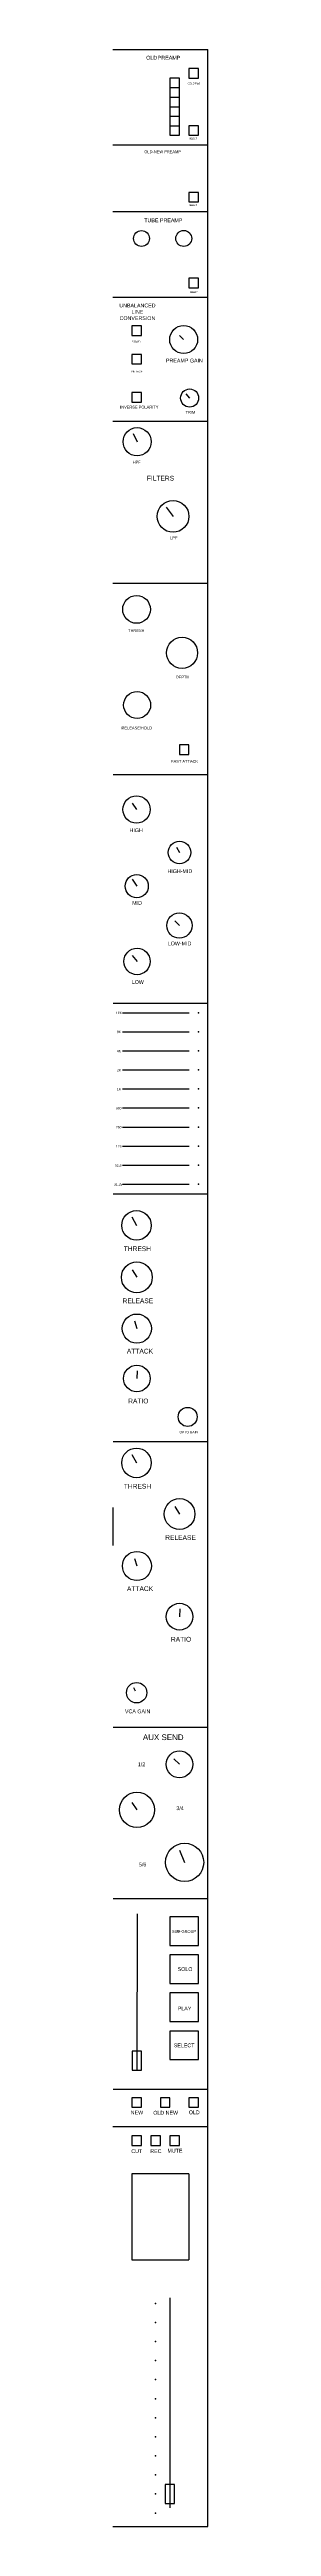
# Model space of a CAD drawing. Header units: inches. Extents: x 0 to 1600, y -1400 to 2600.
# Drawn here: x 1500 to 1600, y -1400 to 1200 of the extents above; entities that cross this region are included whole.
import ezdxf

# ---------------------------------------------------------------- set-up
doc = ezdxf.new("R2010")
doc.units = ezdxf.units.IN
doc.header["$MEASUREMENT"] = 0
doc.layers.get('0').update_dxf_attribs({"lineweight": 25, "true_color": 0xffffff})
doc.styles.add('textstyle0', font='')
doc.styles.add('textstyle108', font='')
doc.styles.add('textstyle111', font='')
doc.styles.add('textstyle140', font='')
doc.styles.add('textstyle143', font='')
doc.styles.add('textstyle144', font='')
doc.styles.add('textstyle158', font='')
doc.styles.add('textstyle174', font='')
doc.styles.add('textstyle208', font='')
doc.styles.add('textstyle237', font='')
doc.styles.add('textstyle240', font='')
doc.styles.add('textstyle25', font='')
doc.styles.add('textstyle269', font='')
doc.styles.add('textstyle272', font='')
doc.styles.add('textstyle301', font='')
doc.styles.add('textstyle304', font='')
doc.styles.add('textstyle32', font='')
doc.styles.add('textstyle335', font='')
doc.styles.add('textstyle351', font='')
doc.styles.add('textstyle367', font='')
doc.styles.add('textstyle396', font='')
doc.styles.add('textstyle412', font='')
doc.styles.add('textstyle415', font='')
doc.styles.add('textstyle444', font='')
doc.styles.add('textstyle447', font='')
doc.styles.add('textstyle461', font='')
doc.styles.add('textstyle477', font='')
doc.styles.add('textstyle493', font='')
doc.styles.add('textstyle509', font='')
doc.styles.add('textstyle525', font='')
doc.styles.add('textstyle541', font='')
doc.styles.add('textstyle557', font='')
doc.styles.add('textstyle573', font='')
doc.styles.add('textstyle589', font='')
doc.styles.add('textstyle59', font='')
doc.styles.add('textstyle605', font='')
doc.styles.add('textstyle636', font='')
doc.styles.add('textstyle639', font='')
doc.styles.add('textstyle64', font='')
doc.styles.add('textstyle653', font='')
doc.styles.add('textstyle669', font='')
doc.styles.add('textstyle685', font='')
doc.styles.add('textstyle701', font='')
doc.styles.add('textstyle704', font='')
doc.styles.add('textstyle735', font='')
doc.styles.add('textstyle764', font='')
doc.styles.add('textstyle767', font='')
doc.styles.add('textstyle781', font='')
doc.styles.add('textstyle784', font='')
doc.styles.add('textstyle798', font='')
doc.styles.add('textstyle814', font='')
doc.styles.add('textstyle845', font='')
doc.styles.add('textstyle861', font='')
doc.styles.add('textstyle877', font='')
doc.styles.add('textstyle908', font='')
doc.styles.add('textstyle911', font='')
doc.styles.add('textstyle913', font='')
doc.styles.add('textstyle929', font='')
doc.styles.add('textstyle948', font='')
doc.styles.get('textstyle0').set_extended_font_data('Liberation Sans')
doc.styles.get('textstyle108').set_extended_font_data('Liberation Sans')
doc.styles.get('textstyle111').set_extended_font_data('Liberation Sans')
doc.styles.get('textstyle140').set_extended_font_data('Liberation Sans')
doc.styles.get('textstyle143').set_extended_font_data('Liberation Sans')
doc.styles.get('textstyle144').set_extended_font_data('Liberation Sans')
doc.styles.get('textstyle158').set_extended_font_data('Liberation Sans')
doc.styles.get('textstyle174').set_extended_font_data('Liberation Sans')
doc.styles.get('textstyle208').set_extended_font_data('Liberation Sans')
doc.styles.get('textstyle237').set_extended_font_data('Liberation Sans')
doc.styles.get('textstyle240').set_extended_font_data('Liberation Sans')
doc.styles.get('textstyle25').set_extended_font_data('Liberation Sans')
doc.styles.get('textstyle269').set_extended_font_data('Liberation Sans')
doc.styles.get('textstyle272').set_extended_font_data('Liberation Sans')
doc.styles.get('textstyle301').set_extended_font_data('Liberation Sans')
doc.styles.get('textstyle304').set_extended_font_data('Liberation Sans')
doc.styles.get('textstyle32').set_extended_font_data('Liberation Sans')
doc.styles.get('textstyle335').set_extended_font_data('Liberation Sans')
doc.styles.get('textstyle351').set_extended_font_data('Liberation Sans')
doc.styles.get('textstyle367').set_extended_font_data('Liberation Sans')
doc.styles.get('textstyle396').set_extended_font_data('Liberation Sans')
doc.styles.get('textstyle412').set_extended_font_data('Liberation Sans')
doc.styles.get('textstyle415').set_extended_font_data('Liberation Sans')
doc.styles.get('textstyle444').set_extended_font_data('Liberation Sans')
doc.styles.get('textstyle447').set_extended_font_data('Liberation Sans')
doc.styles.get('textstyle461').set_extended_font_data('Liberation Sans')
doc.styles.get('textstyle477').set_extended_font_data('Liberation Sans')
doc.styles.get('textstyle493').set_extended_font_data('Liberation Sans')
doc.styles.get('textstyle509').set_extended_font_data('Liberation Sans')
doc.styles.get('textstyle525').set_extended_font_data('Liberation Sans')
doc.styles.get('textstyle541').set_extended_font_data('Liberation Sans')
doc.styles.get('textstyle557').set_extended_font_data('Liberation Sans')
doc.styles.get('textstyle573').set_extended_font_data('Liberation Sans')
doc.styles.get('textstyle589').set_extended_font_data('Liberation Sans')
doc.styles.get('textstyle59').set_extended_font_data('Liberation Sans')
doc.styles.get('textstyle605').set_extended_font_data('Liberation Sans')
doc.styles.get('textstyle636').set_extended_font_data('Liberation Sans')
doc.styles.get('textstyle639').set_extended_font_data('Liberation Sans')
doc.styles.get('textstyle64').set_extended_font_data('Liberation Sans')
doc.styles.get('textstyle653').set_extended_font_data('Liberation Sans')
doc.styles.get('textstyle669').set_extended_font_data('Liberation Sans')
doc.styles.get('textstyle685').set_extended_font_data('Liberation Sans')
doc.styles.get('textstyle701').set_extended_font_data('Liberation Sans')
doc.styles.get('textstyle704').set_extended_font_data('Liberation Sans')
doc.styles.get('textstyle735').set_extended_font_data('Liberation Sans')
doc.styles.get('textstyle764').set_extended_font_data('Liberation Sans')
doc.styles.get('textstyle767').set_extended_font_data('Liberation Sans')
doc.styles.get('textstyle781').set_extended_font_data('Liberation Sans')
doc.styles.get('textstyle784').set_extended_font_data('Liberation Sans')
doc.styles.get('textstyle798').set_extended_font_data('Liberation Sans')
doc.styles.get('textstyle814').set_extended_font_data('Liberation Sans')
doc.styles.get('textstyle845').set_extended_font_data('Liberation Sans')
doc.styles.get('textstyle861').set_extended_font_data('Liberation Sans')
doc.styles.get('textstyle877').set_extended_font_data('Liberation Sans')
doc.styles.get('textstyle908').set_extended_font_data('Liberation Sans')
doc.styles.get('textstyle911').set_extended_font_data('Liberation Sans')
doc.styles.get('textstyle913').set_extended_font_data('Liberation Sans')
doc.styles.get('textstyle929').set_extended_font_data('Liberation Sans')
doc.styles.get('textstyle948').set_extended_font_data('Liberation Sans')

msp = doc.modelspace()

# ---------------------------------------------------------------- linework, layer by layer
for p, q in [((1500.2, 1200), (1550.2, 1200)), ((1550.2, 1200), (1600.2, 1200)), ((1600.2, -1400), (1600.2, 1200)), ((1560.2, 1170), (1560.2, 1110)), ((1570.2, 1170), (1560.2, 1170)), ((1570.2, 1110), (1570.2, 1170)), ((1580.2, 1180), (1580.2, 1170)), ((1590.2, 1180), (1580.2, 1180)), ((1580.2, 1170), (1590.2, 1170)), ((1590.2, 1170), (1590.2, 1180)), ((1560.2, 1160), (1570.2, 1160)), ((1560.2, 1150), (1570.2, 1150)), ((1560.2, 1140), (1570.2, 1140)), ((1560.2, 1130), (1570.2, 1130)), ((1560.2, 1120), (1570.2, 1120)), ((1580.2, 1120), (1580.2, 1110)), ((1590.2, 1120), (1580.2, 1120)), ((1590.2, 1110), (1590.2, 1120)), ((1500.2, 1100), (1550.2, 1100)), ((1550.2, 1100), (1600.2, 1100)), ((1560.2, 1110), (1570.2, 1110)), ((1580.2, 1110), (1590.2, 1110)), ((1580.2, 1050), (1580.2, 1040)), ((1590.2, 1050), (1580.2, 1050)), ((1580.2, 1040), (1590.2, 1040)), ((1590.2, 1040), (1590.2, 1050)), ((1500.2, 1030), (1550.2, 1030)), ((1550.2, 1030), (1600.2, 1030)), ((1500.2, 940), (1550.2, 940)), ((1550.2, 940), (1600.2, 940)), ((1580.2, 960), (1580.2, 950)), ((1590.2, 960), (1580.2, 960)), ((1580.2, 950), (1590.2, 950)), ((1590.2, 950), (1590.2, 960)), ((1520.2, 910), (1520.2, 900)), ((1530.2, 910), (1520.2, 910)), ((1530.2, 900), (1530.2, 910)), ((1520.2, 900), (1530.2, 900)), ((1570.2, 900), (1574.6, 895.6)), ((1520.2, 880), (1520.2, 870)), ((1530.2, 880), (1520.2, 880)), ((1520.2, 870), (1530.2, 870)), ((1530.2, 870), (1530.2, 880)), ((1520.2, 840), (1520.2, 830)), ((1530.2, 840), (1520.2, 840)), ((1530.2, 830), (1530.2, 840)), ((1576.8, 838.7), (1580.9, 834.2)), ((1500.2, 810), (1600.2, 810)), ((1520.2, 830), (1530.2, 830)), ((1521.4, 797.1), (1525.6, 788.3)), ((1556.2, 719.7), (1563.5, 710)), ((1500.2, 640), (1550.2, 640)), ((1550.2, 640), (1600.2, 640)), ((1570.2, 470), (1570.2, 460)), ((1580.2, 470), (1570.2, 470)), ((1580.2, 460), (1580.2, 470)), ((1570.2, 460), (1580.2, 460)), ((1500.3, 439), (1550.3, 439)), ((1550.3, 439), (1600.2, 439)), ((1520.3, 409), (1525, 402.3)), ((1567.1, 362.6), (1570.3, 357.1)), ((1520.3, 329), (1525.2, 321.8)), ((1565.2, 285.4), (1570.1, 280.5)), ((1520.3, 249), (1525.5, 242.8)), ((1500.3, 199), (1550.3, 199)), ((1510.3, 189), (1540.3, 189)), ((1540.3, 189), (1580.3, 189)), ((1550.3, 199), (1600.2, 199)), ((1510.3, 169), (1540.3, 169)), ((1540.3, 169), (1580.3, 169)), ((1510.3, 149), (1540.3, 149)), ((1540.3, 149), (1580.3, 149)), ((1510.3, 129), (1540.3, 129)), ((1510.3, 109), (1540.3, 109)), ((1540.3, 129), (1580.3, 129)), ((1540.3, 109), (1580.3, 109)), ((1510.3, 89), (1540.3, 89)), ((1540.3, 89), (1580.3, 89)), ((1510.3, 69), (1540.3, 69)), ((1540.3, 69), (1580.3, 69)), ((1510.3, 49), (1540.3, 49)), ((1510.3, 29), (1540.3, 29)), ((1540.3, 49), (1580.3, 49)), ((1540.3, 29), (1580.3, 29)), ((1510.3, 9), (1540.3, 9)), ((1540.3, 9), (1580.3, 9)), ((1500.3, -1), (1550.3, -1)), ((1500.3, -1), (1550.3, -1)), ((1519.9, -25.3), (1524.9, -34.3)), ((1550.3, -1), (1550.3, -1)), ((1550.3, -1), (1600.2, -1)), ((1520.3, -81), (1525.3, -88.8)), ((1522.7, -134.5), (1525.3, -142.6)), ((1525.8, -186.8), (1525.3, -195)), ((1500.3, -261), (1550.3, -261)), ((1520, -274.6), (1524.9, -283.6)), ((1550.3, -261), (1600.2, -261)), ((1500.3, -360.3), (1500.3, -330.3)), ((1565.2, -329.5), (1570.3, -337.3)), ((1500.3, -370.3), (1500.3, -350.3)), ((1522.7, -383.8), (1525.4, -391.8)), ((1570.7, -436.8), (1570.3, -445)), ((1521.8, -519.3), (1523.7, -523)), ((1500.3, -561), (1550.3, -561)), ((1550.3, -561), (1600.2, -561)), ((1564.4, -594.3), (1570.2, -600)), ((1520.2, -640), (1525.4, -647.8)), ((1570.2, -690), (1575.6, -702.9)), ((1500.3, -741), (1550.3, -741)), ((1550.3, -741), (1600.2, -741)), ((1525.6, -757), (1525.3, -921.1)), ((1590.2, -760), (1560.2, -760)), ((1560.2, -760), (1560.2, -790)), ((1590.2, -790), (1590.2, -760)), ((1560.2, -790), (1590.2, -790)), ((1590.2, -800), (1560.2, -800)), ((1560.2, -800), (1560.2, -830)), ((1590.2, -830), (1590.2, -800)), ((1560.2, -830), (1590.2, -830)), ((1590.2, -840), (1560.2, -840)), ((1560.2, -840), (1560.2, -870)), ((1590.2, -870), (1590.2, -840)), ((1560.2, -870), (1590.2, -870)), ((1560.2, -880), (1560.2, -910)), ((1590.2, -880), (1560.2, -880)), ((1590.2, -910), (1590.2, -880)), ((1530.3, -901), (1520.3, -901)), ((1520.3, -901), (1520.3, -911)), ((1530.3, -921), (1530.3, -901)), ((1560.2, -910), (1590.2, -910)), ((1520.3, -911), (1520.3, -921)), ((1520.3, -921), (1530.3, -921)), ((1500.3, -941), (1550.3, -941)), ((1520.2, -950), (1520.2, -960)), ((1530.2, -950), (1520.2, -950)), ((1520.2, -960), (1530.2, -960)), ((1530.2, -960), (1530.2, -950)), ((1550.2, -950), (1550.2, -960)), ((1560.2, -950), (1550.2, -950)), ((1550.2, -960), (1560.2, -960)), ((1550.3, -941), (1550.3, -941)), ((1550.3, -941), (1600.2, -941)), ((1560.2, -960), (1560.2, -950)), ((1580.2, -950), (1580.2, -960)), ((1590.2, -950), (1580.2, -950)), ((1580.2, -960), (1590.2, -960)), ((1590.2, -960), (1590.2, -950)), ((1500.2, -980), (1600.2, -980)), ((1520.2, -990), (1520.2, -1000)), ((1530.2, -990), (1520.2, -990)), ((1520.2, -1000), (1530.2, -1000)), ((1530.2, -1000), (1530.2, -990)), ((1540.2, -990), (1540.2, -1000)), ((1550.2, -990), (1540.2, -990)), ((1540.2, -1000), (1550.2, -1000)), ((1550.2, -1000), (1550.2, -990)), ((1560.2, -990), (1560.2, -1000)), ((1570.2, -990), (1560.2, -990)), ((1560.2, -1000), (1570.2, -1000)), ((1570.2, -1000), (1570.2, -990)), ((1580.2, -1030), (1520.2, -1030)), ((1520.2, -1030), (1520.2, -1120)), ((1580.2, -1030), (1580.2, -1120)), ((1520.2, -1120), (1580.2, -1120)), ((1560.2, -1160), (1560.2, -1380.5)), ((1555, -1355.9), (1555, -1375.9)), ((1565, -1355.9), (1555, -1355.9)), ((1555, -1375.9), (1565, -1375.9)), ((1565, -1375.9), (1565, -1355.9)), ((1500.2, -1400), (1600.2, -1400))]:
    msp.add_line(p, q)
for centre, radius in [((1530.2, 1001.7), 8.34), ((1574.7, 1001.7), 8.35), ((1574.6, 895.6), 14.7), ((1580.9, 834.2), 9.49), ((1525.6, 788.3), 14.8), ((1563.5, 710), 16.7), ((1525, 612.3), 14.6), ((1572.9, 566.7), 16.4), ((1525.6, 511.9), 14.2), ((1525, 402.3), 14.3), ((1570.3, 357.1), 11.9), ((1525.2, 321.8), 12.2), ((1570.1, 280.5), 13.3), ((1525.5, 242.8), 13.9), ((1524.9, -34.3), 15.5), ((1525.3, -88.8), 16.2), ((1525.3, -142.6), 15.3), ((1525.3, -195), 14), ((1578.8, -235.3), 10), ((1524.9, -283.6), 15.5), ((1570.3, -337.3), 16.2), ((1525.4, -391.8), 15.3), ((1570.3, -445), 14), ((1525.1, -524.8), 10.7), ((1570.2, -600), 14.1), ((1525.4, -647.8), 18.5), ((1575.6, -702.9), 20.1)]:
    msp.add_circle(centre, radius)
for p in [(1590.3, 189), (1590.3, 169), (1590.3, 149), (1590.3, 129), (1590.3, 109), (1590.3, 89), (1590.3, 69), (1590.3, 49), (1590.3, 29), (1590.3, 9), (1545, -1165.9), (1545, -1185.9), (1545, -1205.9), (1545, -1225.9), (1545, -1245.9), (1545, -1265.9), (1545, -1285.9), (1545, -1305.9), (1545, -1325.9), (1545, -1345.9), (1545, -1365.9), (1545, -1385.9)]:
    msp.add_point(p)

# ---------------------------------------------------------------- texts
at = {"char_height": 1}
for s, insert, attachment_point, style in [('\\C7;\\H4;OLD\\H2; \\H4;PREAMP', (1553.1, 1191.4), 5, 'textstyle208'), ('\\C7;\\H2;-20dB Pad', (1585.1, 1164.5), 5, 'textstyle237'), ('\\C7;\\H3;OLD-NEW PREAMP', (1552.5, 1092.7), 5, 'textstyle64'), ('\\C7;\\H1.5;SELECT', (1584.6, 1106.6), 5, 'textstyle908'), ('\\C7;\\H4;TUBE PREAMP', (1553.2, 1020.7), 5, 'textstyle911'), ('\\C7;\\H1.5;SELECT', (1584.6, 1036.6), 5, 'textstyle877'), ('\\C7;\\H1.5;SELECT', (1585.2, 945.3), 5, 'textstyle861'), ('\\C7;\\H4;UNBALANCED\\PLINE \\PCONVERSION', (1525.9, 924.7), 5, 'textstyle704'), ('\\C7;\\H2;CLEAN', (1525, 893.8), 5, 'textstyle764'), ('\\C7;\\H2;VINTAGE', (1525.2, 862), 5, 'textstyle767'), ('\\C7;\\H4;PREAMP GAIN', (1556, 875.5), 1, 'textstyle351'), ('\\C7;\\H3;INVERSE POLARITY', (1507.7, 826.2), 1, 'textstyle304'), ('\\C7;\\H3;TRIM', (1576.6, 820.7), 1, 'textstyle367'), ('\\C7;\\H3;HPF', (1525.1, 766.9), 5, 'textstyle158'), ('\\C7;\\H5;FILTERS', (1550.2, 750), 5, 'textstyle144'), ('\\C7;\\H3;LPF', (1564.2, 687.5), 5, 'textstyle174'), ('\\C7;\\H3;THRESH', (1524.7, 590), 5, 'textstyle108'), ('\\C7;\\H3;DEPTH', (1573.5, 541.3), 5, 'textstyle140'), ('\\C7;\\H3;RELEASE/HOLD', (1525.2, 487.8), 5, 'textstyle143'), ('\\C7;\\H3;FAST ATTACK', (1575.6, 452.8), 5, 'textstyle111'), ('\\C7;\\H4;HIGH', (1524.6, 380.5), 5, 'textstyle784'), ('\\C7;\\H4;HIGH-MID', (1570.6, 337.5), 5, 'textstyle781'), ('\\C7;\\H4;MID', (1525.6, 304.2), 5, 'textstyle814'), ('\\C7;\\H4;LOW-MID', (1570.3, 261.6), 5, 'textstyle798'), ('\\C7;\\H4;LOW', (1526.3, 221.2), 5, 'textstyle845'), ('\\C7;\\H2.5;16K', (1503.3, 190), 1, 'textstyle639'), ('\\C7;\\H2.5;8K', (1504.3, 170), 1, 'textstyle636'), ('\\C7;\\H2.5;4K', (1504.3, 150), 1, 'textstyle669'), ('\\C7;\\H2.5;2K', (1504.3, 130), 1, 'textstyle653'), ('\\C7;\\H2.5;1K', (1504.3, 110), 1, 'textstyle701'), ('\\C7;\\H2.5;500', (1503.3, 90), 1, 'textstyle685'), ('\\C7;\\H2.5;250', (1503.3, 70), 1, 'textstyle573'), ('\\C7;\\H2.5;62.5', (1502.3, 30), 1, 'textstyle605'), ('\\C7;\\H2.5;125', (1503.3, 50), 1, 'textstyle557'), ('\\C7;\\H2.5;31.25', (1501.3, 10), 1, 'textstyle589'), ('\\H5;THRESH', (1511.5, -56.3), 1, 'textstyle444'), ('\\H5;RELEASE', (1510.3, -111), 1, 'textstyle461'), ('\\H5;ATTACK', (1514.8, -163.8), 1, 'textstyle493'), ('\\H5;RATIO', (1516.2, -216.1), 1, 'textstyle525'), ('\\C7;\\H2.5;OPTO GAIN', (1570.2, -250), 1, 'textstyle735'), ('\\H5;THRESH', (1511.6, -305.6), 1, 'textstyle447'), ('\\H5;RELEASE', (1555.2, -359.5), 1, 'textstyle477'), ('\\H5;ATTACK', (1514.9, -413.1), 1, 'textstyle509'), ('\\H5;RATIO', (1561.2, -466.2), 1, 'textstyle541'), ('\\C7;\\H4;VCA GAIN', (1512.8, -542.4), 1, 'textstyle335'), ('\\C7;\\H6;AUX SEND', (1553.1, -571.6), 5, 'textstyle240'), ('\\C7;\\H4;1/2', (1530.2, -600), 5, 'textstyle301'), ('\\C7;\\H4;3/4', (1570.8, -646.1), 5, 'textstyle269'), ('\\C7;\\H4;5/6', (1531.4, -705.2), 5, 'textstyle272'), ('\\C2;\\H3;SUB-GROUP', (1562.3, -773.9), 1, 'textstyle415'), ('\\C6;\\H4;SOLO', (1568.3, -812.9), 1, 'textstyle412'), ('\\C7;\\H4;PLAY', (1568.4, -854.3), 1, 'textstyle32'), ('\\C4;\\H4;SELECT', (1564.2, -893), 1, 'textstyle396'), ('\\C7;\\H4;NEW', (1518.9, -963.5), 1, 'textstyle913'), ('\\C7;\\H4;OLD NEW', (1542.6, -963.7), 1, 'textstyle929'), ('\\C7;\\H4;OLD', (1580, -963.3), 1, 'textstyle948'), ('\\C7;\\H4;CUT', (1519.5, -1004), 1, 'textstyle0'), ('\\C7;\\H4;REC', (1539.5, -1004), 1, 'textstyle25'), ('\\C7;\\H4;MUTE', (1557.5, -1003.6), 1, 'textstyle59')]:
    msp.add_mtext(s, dxfattribs=dict(at, insert=insert, attachment_point=attachment_point, style=style))

doc.saveas('drawing.dxf')
